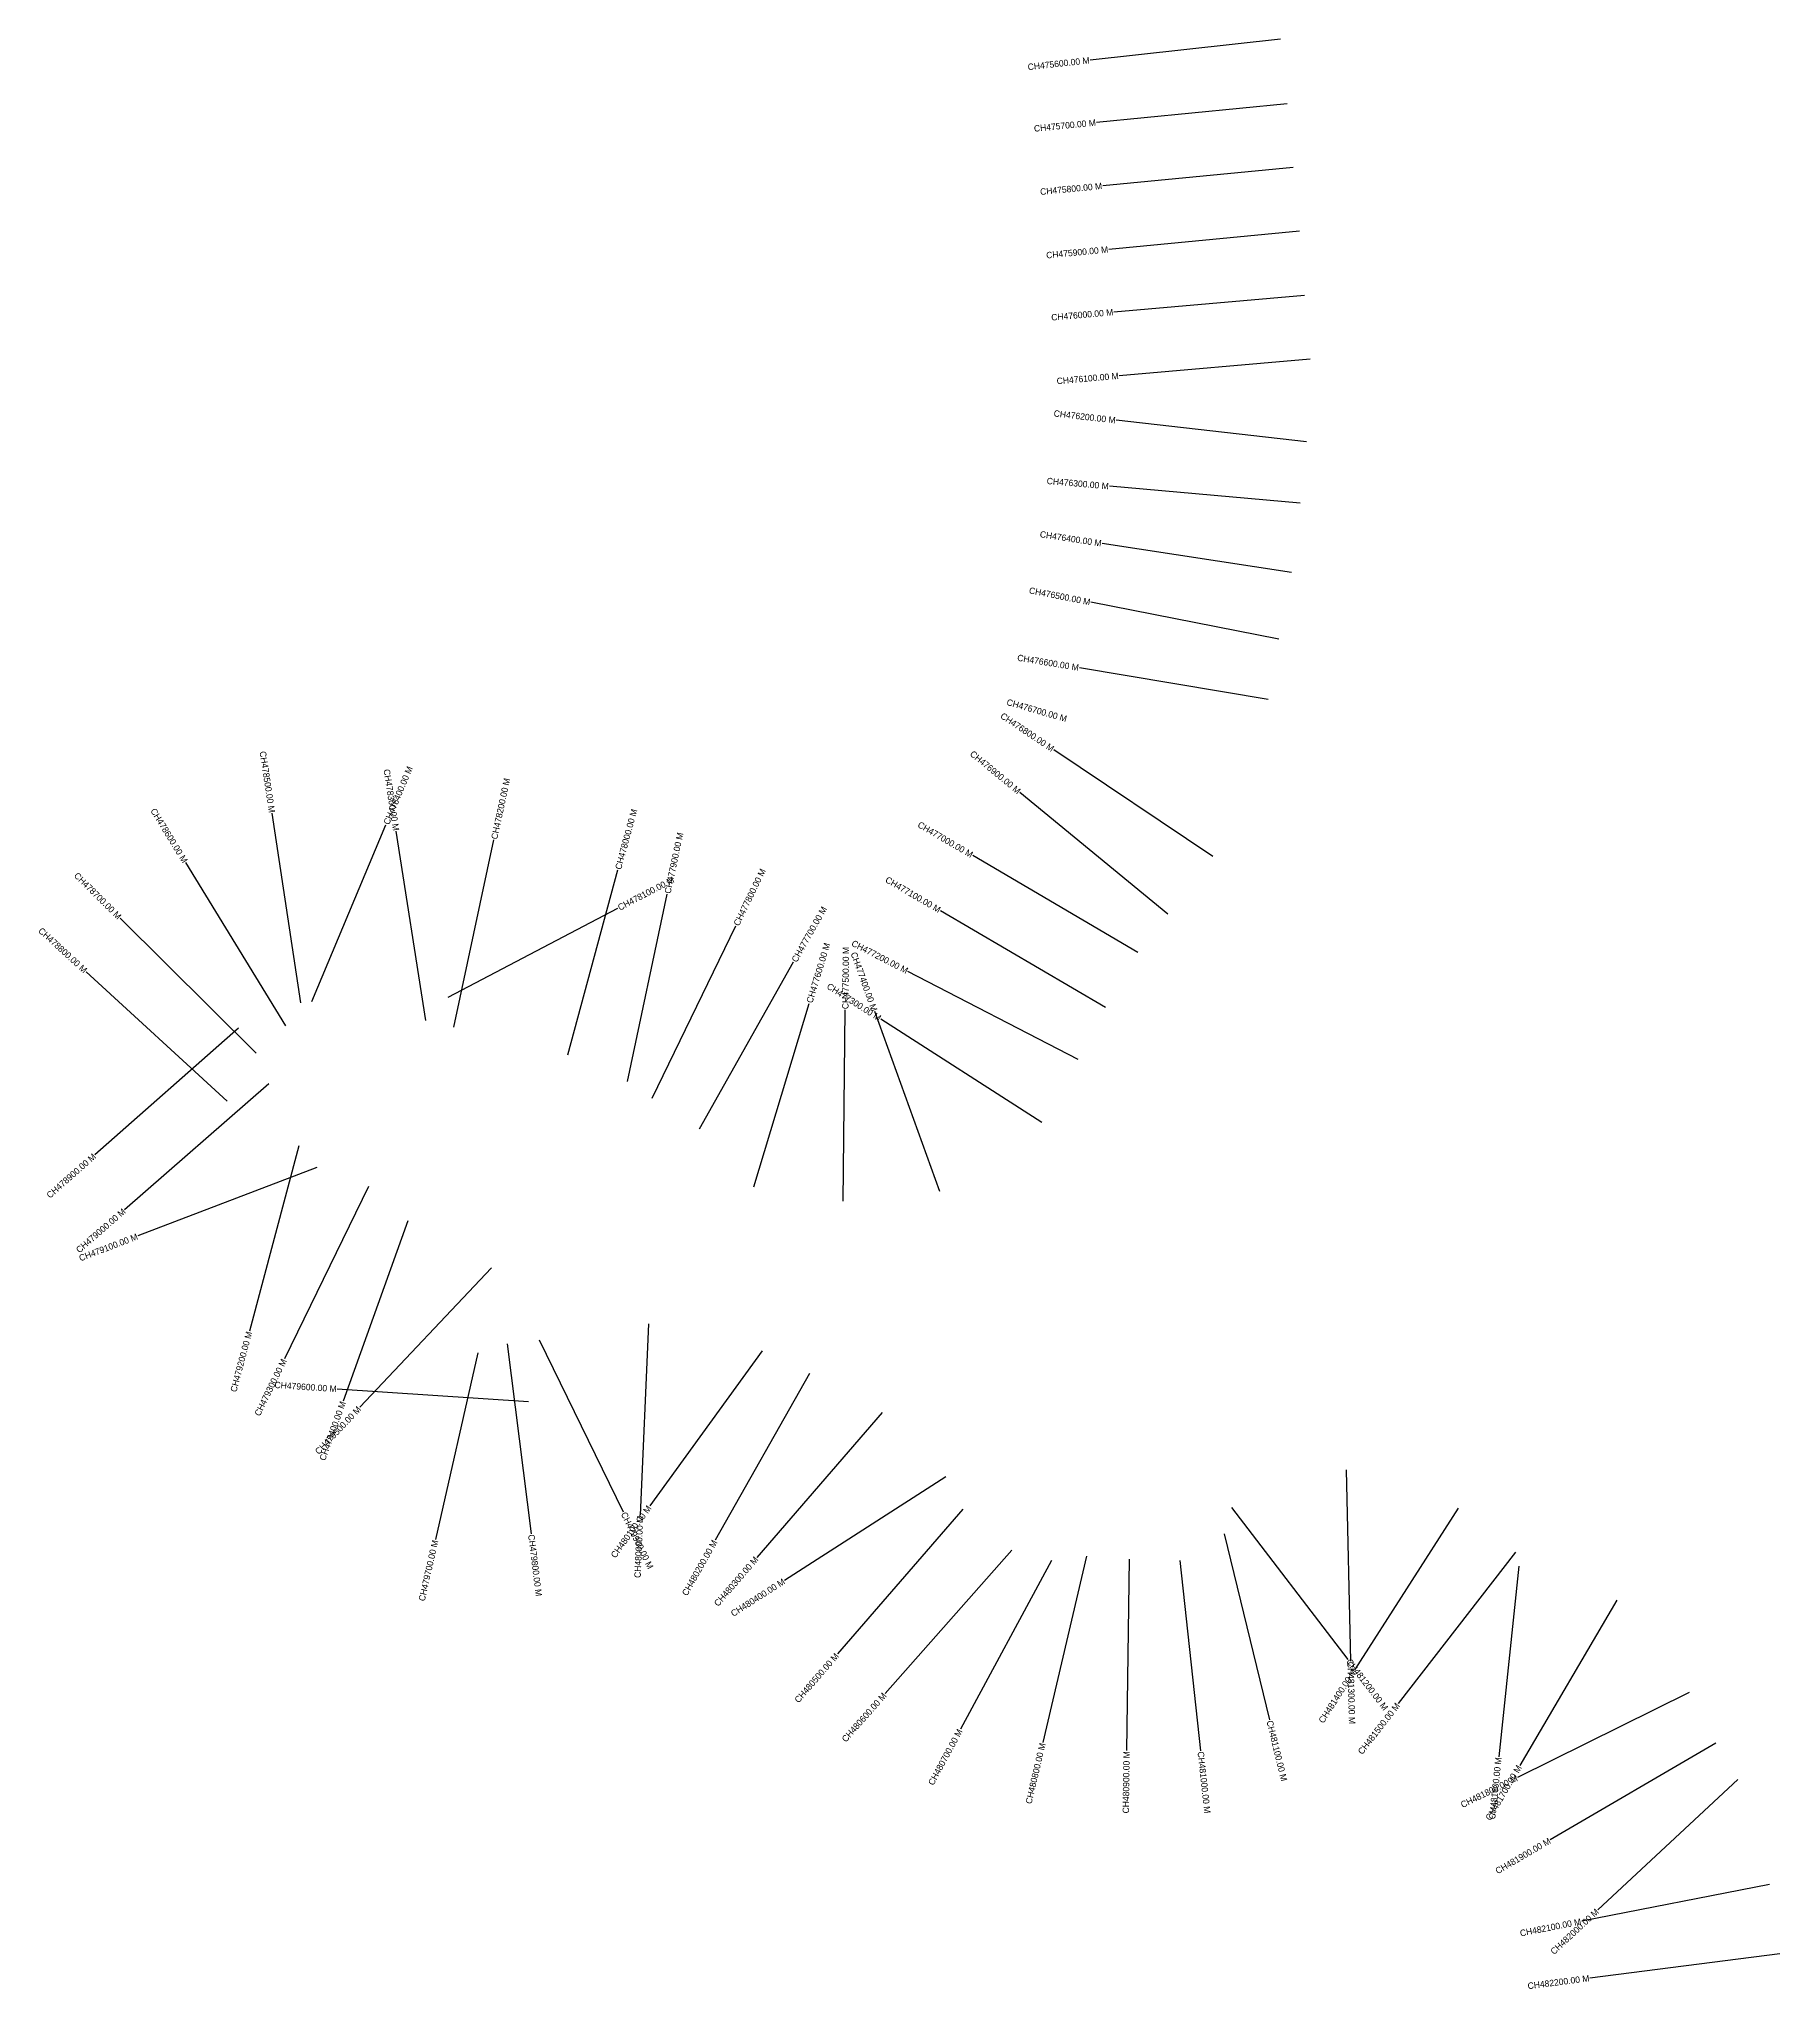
# Model space of a CAD drawing. Header units: feet. Extents: x 311691 to 317702, y 1901024 to 1905447.
# Drawn here: x 311691 to 314418, y 1901024 to 1904078 of the extents above; entities that cross this region are included whole.
import ezdxf
from ezdxf.enums import TextEntityAlignment as Align

# ---------------------------------------------------------------- set-up
doc = ezdxf.new("R2010")
doc.units = ezdxf.units.FT
doc.header["$MEASUREMENT"] = 0
doc.layers.add('CS', color=134, linetype='Continuous')
doc.layers.add('CSMark', color=6, linetype='Continuous')

msp = doc.modelspace()

# ---------------------------------------------------------------- texts
at = {"layer": 'CSMark'}
for s, rotation, p in [('CH475600.00 M', 6.3433, (313336.5, 1904044.7)), ('CH475700.00 M', 5.5929, (313346.4, 1903947.1)), ('CH475800.00 M', 5.4763, (313356.1, 1903847.9)), ('CH475900.00 M', 5.4763, (313365.6, 1903748.4)), ('CH476000.00 M', 4.9292, (313373.6, 1903650.2)), ('CH476100.00 M', 4.9292, (313382.1, 1903550.5)), ('CH476200.00 M', 353.5064, (313377.3, 1903480.8)), ('CH476300.00 M', 354.9863, (313366.6, 1903377.5)), ('CH476400.00 M', 351.3157, (313355.2, 1903287.9)), ('CH476500.00 M', 348.9155, (313337.6, 1903195.9)), ('CH476600.00 M', 350.5329, (313319.6, 1903093.2)), ('CH476800.00 M', 326.1612, (313279.5, 1902965.2)), ('CH476700.00 M', 343.9018, (313300.7, 1903012.9)), ('CH478500.00 M', 278.6118, (312056.2, 1902866.2)), ('CH476900.00 M', 320.5318, (313226.6, 1902898.5)), ('CH478300.00 M', 278.8439, (312250.6, 1902838.1)), ('CH478600.00 M', 301.5387, (311920.4, 1902788.8)), ('CH477000.00 M', 329.601, (313152.7, 1902799.4)), ('CH478700.00 M', 315.1817, (311817.7, 1902701.5)), ('CH477100.00 M', 329.601, (313102.1, 1902713.2)), ('CH478800.00 M', 317.4726, (311764.3, 1902617.7)), ('CH477200.00 M', 332.5898, (313051.3, 1902618)), ('CH477400.00 M', 289.8232, (312999.9, 1902555.8)), ('CH477300.00 M', 327.3403, (313008.6, 1902543.3)), ('CH478900.00 M', 41.4385, (311778.1, 1902329.7)), ('CH479000.00 M', 41.1043, (311824.6, 1902243.6)), ('CH479100.00 M', 20.9879, (311845.3, 1902202.9)), ('CH479200.00 M', 75.0559, (312020.5, 1902053.4)), ('CH479300.00 M', 64.0257, (312075.2, 1902009.9)), ('CH479600.00 M', 356.1313, (312157.3, 1901963.6)), ('CH479500.00 M', 46.6263, (312192.9, 1901934.3)), ('CH479400.00 M', 70.3169, (312167.4, 1901943.8)), ('CH480100.00 M', 54.0239, (312647.1, 1901779.6)), ('CH480000.00 M', 87.5407, (312632.7, 1901765)), ('CH479700.00 M', 77.2512, (312311.9, 1901726.7)), ('CH480200.00 M', 60.5252, (312749.8, 1901725.9)), ('CH480300.00 M', 49.1636, (312814.9, 1901699.1)), ('CH480400.00 M', 32.685, (312858, 1901663.3)), ('CH480500.00 M', 49.1018, (312941, 1901547.9)), ('CH481400.00 M', 57.26, (313751.3, 1901523.7)), ('CH480600.00 M', 48.5248, (313015.7, 1901485.8)), ('CH481500.00 M', 52.212, (313819.5, 1901470.2)), ('CH480700.00 M', 61.6386, (313133.8, 1901429.9)), ('CH480800.00 M', 76.768, (313263.1, 1901408.9)), ('CH480900.00 M', 89.2502, (313394.5, 1901396.2)), ('CH481700.00 M', 59.5178, (314009.7, 1901373.2)), ('CH481600.00 M', 83.9638, (313977.1, 1901386.6)), ('CH481800.00 M', 26.2647, (314006, 1901354.8)), ('CH481900.00 M', 30.3159, (314057.4, 1901256.9)), ('CH482100.00 M', 11.0513, (314106.3, 1901129.7)), ('CH482000.00 M', 42.9718, (314131.9, 1901147)), ('CH482200.00 M', 7.2541, (314119.3, 1901040.8))]:
    msp.add_text(s, height=10, rotation=rotation, dxfattribs=at).set_placement(p, align=Align.MIDDLE_RIGHT)
for s, rotation, p in [('CH478400.00 M', 67.3075, (312234.8, 1902848.3)), ('CH478200.00 M', 77.922, (312404, 1902824.8)), ('CH478000.00 M', 74.8123, (312598.1, 1902777.6)), ('CH477900.00 M', 77.9748, (312675.4, 1902739.7)), ('CH477800.00 M', 64.1593, (312782.9, 1902690)), ('CH478100.00 M', 27.6573, (312598.7, 1902716.9)), ('CH477700.00 M', 60.5828, (312873.6, 1902633.3)), ('CH477600.00 M', 73.2517, (312897.7, 1902568.6)), ('CH477500.00 M', 89.3843, (312954, 1902558.5)), ('CH479900.00 M', 296.0885, (312606.7, 1901770.1)), ('CH479800.00 M', 277.1818, (312462.1, 1901735.8)), ('CH481200.00 M', 307.4685, (313741.8, 1901539.3)), ('CH481300.00 M', 271.3639, (313745.4, 1901536.3)), ('CH481100.00 M', 283.6762, (313618.5, 1901444.3)), ('CH481000.00 M', 276.2617, (313510.6, 1901395.9))]:
    msp.add_text(s, height=10, rotation=rotation, dxfattribs=at).set_placement(p, align=Align.MIDDLE_LEFT)

# ---------------------------------------------------------------- linework, layer by layer
at = {"layer": 'CS'}
for p, q in [((313635.7, 1904077.9), (313337.5, 1904044.8)), ((313645.9, 1903976.5), (313347.4, 1903947.2)), ((313655.7, 1903876.7), (313357.1, 1903848)), ((313665.2, 1903777.1), (313366.6, 1903748.5)), ((313673.4, 1903676), (313374.6, 1903650.2)), ((313682, 1903576.4), (313383.1, 1903550.6)), ((313676.3, 1903446.8), (313378.2, 1903480.7)), ((313666.4, 1903351.2), (313367.6, 1903377.4)), ((313652.8, 1903242.4), (313356.2, 1903287.7)), ((313632.9, 1903138), (313338.5, 1903195.7)), ((313616.5, 1903043.7), (313320.6, 1903093)), ((313529.6, 1902797.6), (313280.4, 1902964.6)), ((313459, 1902707.2), (313227.4, 1902897.9)), ((312101.3, 1902568.6), (312056.3, 1902865.3)), ((312118.7, 1902570.6), (312234.4, 1902847.4)), ((312296.9, 1902540.6), (312250.7, 1902837.1)), ((312341, 1902530.4), (312403.8, 1902823.8)), ((312077.8, 1902532.3), (311920.9, 1902788)), ((312519.2, 1902487.1), (312597.8, 1902776.7)), ((313412.3, 1902647.1), (313153.6, 1902798.9)), ((312332.1, 1902577.2), (312597.8, 1902716.4)), ((312612.7, 1902445.3), (312675.2, 1902738.7)), ((313361.7, 1902560.9), (313103, 1902712.7)), ((312031.2, 1902489.4), (311818.4, 1902700.8)), ((312651.7, 1902419.1), (312782.5, 1902689.1)), ((312725.8, 1902371.2), (312873.1, 1902632.5)), ((311986.1, 1902414.2), (311765, 1902617)), ((313318.5, 1902479.5), (313052.2, 1902617.6)), ((312810.9, 1902280.4), (312897.4, 1902567.6)), ((312950.8, 1902257.5), (312954, 1902557.5)), ((313102, 1902272.7), (313000.3, 1902554.9)), ((313262, 1902380.9), (313009.4, 1902542.8)), ((312003.7, 1902528.9), (311778.8, 1902330.4)), ((312051.4, 1902441.5), (311825.3, 1902244.2)), ((312098.2, 1902344.3), (312020.8, 1902054.4)), ((312126.3, 1902310.7), (311846.2, 1902203.3)), ((312207.1, 1902280.5), (312075.7, 1902010.8)), ((312268.8, 1902227.2), (312167.7, 1901944.7)), ((312399.7, 1902153.1), (312193.6, 1901935.1)), ((312645.6, 1902065.7), (312632.8, 1901766)), ((312378.3, 1902020.3), (312312.1, 1901727.7)), ((312424.5, 1902034.4), (312462, 1901736.8)), ((312474.4, 1902040.4), (312606.3, 1901771)), ((312824, 1902023.2), (312647.7, 1901780.4)), ((312897.9, 1901987.9), (312750.2, 1901726.7)), ((312457.6, 1901943.3), (312158.3, 1901963.5)), ((313011.7, 1901926.8), (312815.5, 1901699.8)), ((313738.2, 1901837.2), (313745.4, 1901537.3)), ((313111.3, 1901825.9), (312858.8, 1901663.9)), ((313138.1, 1901775.4), (312941.7, 1901548.7)), ((313558.7, 1901778.2), (313741.2, 1901540)), ((313914.1, 1901776.9), (313751.9, 1901524.5)), ((313547.3, 1901736.8), (313618.3, 1901445.3)), ((313215, 1901711.4), (313016.3, 1901486.6)), ((314003.9, 1901708.1), (313820.1, 1901471)), ((313276.8, 1901694.8), (313134.2, 1901430.8)), ((313332, 1901701.9), (313263.3, 1901409.9)), ((313398.4, 1901697.2), (313394.5, 1901397.2)), ((313477.7, 1901695.2), (313510.5, 1901396.9)), ((314008.8, 1901685.9), (313977.3, 1901387.6)), ((314162.4, 1901632.6), (314010.3, 1901374)), ((314275.9, 1901488), (314006.9, 1901355.2)), ((314317.2, 1901408.8), (314058.2, 1901257.4)), ((314352.1, 1901352.2), (314132.6, 1901147.7)), ((314401.7, 1901187.4), (314107.3, 1901129.9)), ((314417.9, 1901078.8), (314120.3, 1901040.9))]:
    msp.add_line(p, q, dxfattribs=at)

msp.set_redraw_order([(e.dxf.handle, doc.entitydb.next_handle()) for e in msp.query("TEXT MTEXT ATTDEF DIMENSION ARC_DIMENSION")])  # texts and dimensions are drawn at this point

doc.saveas('drawing.dxf')
